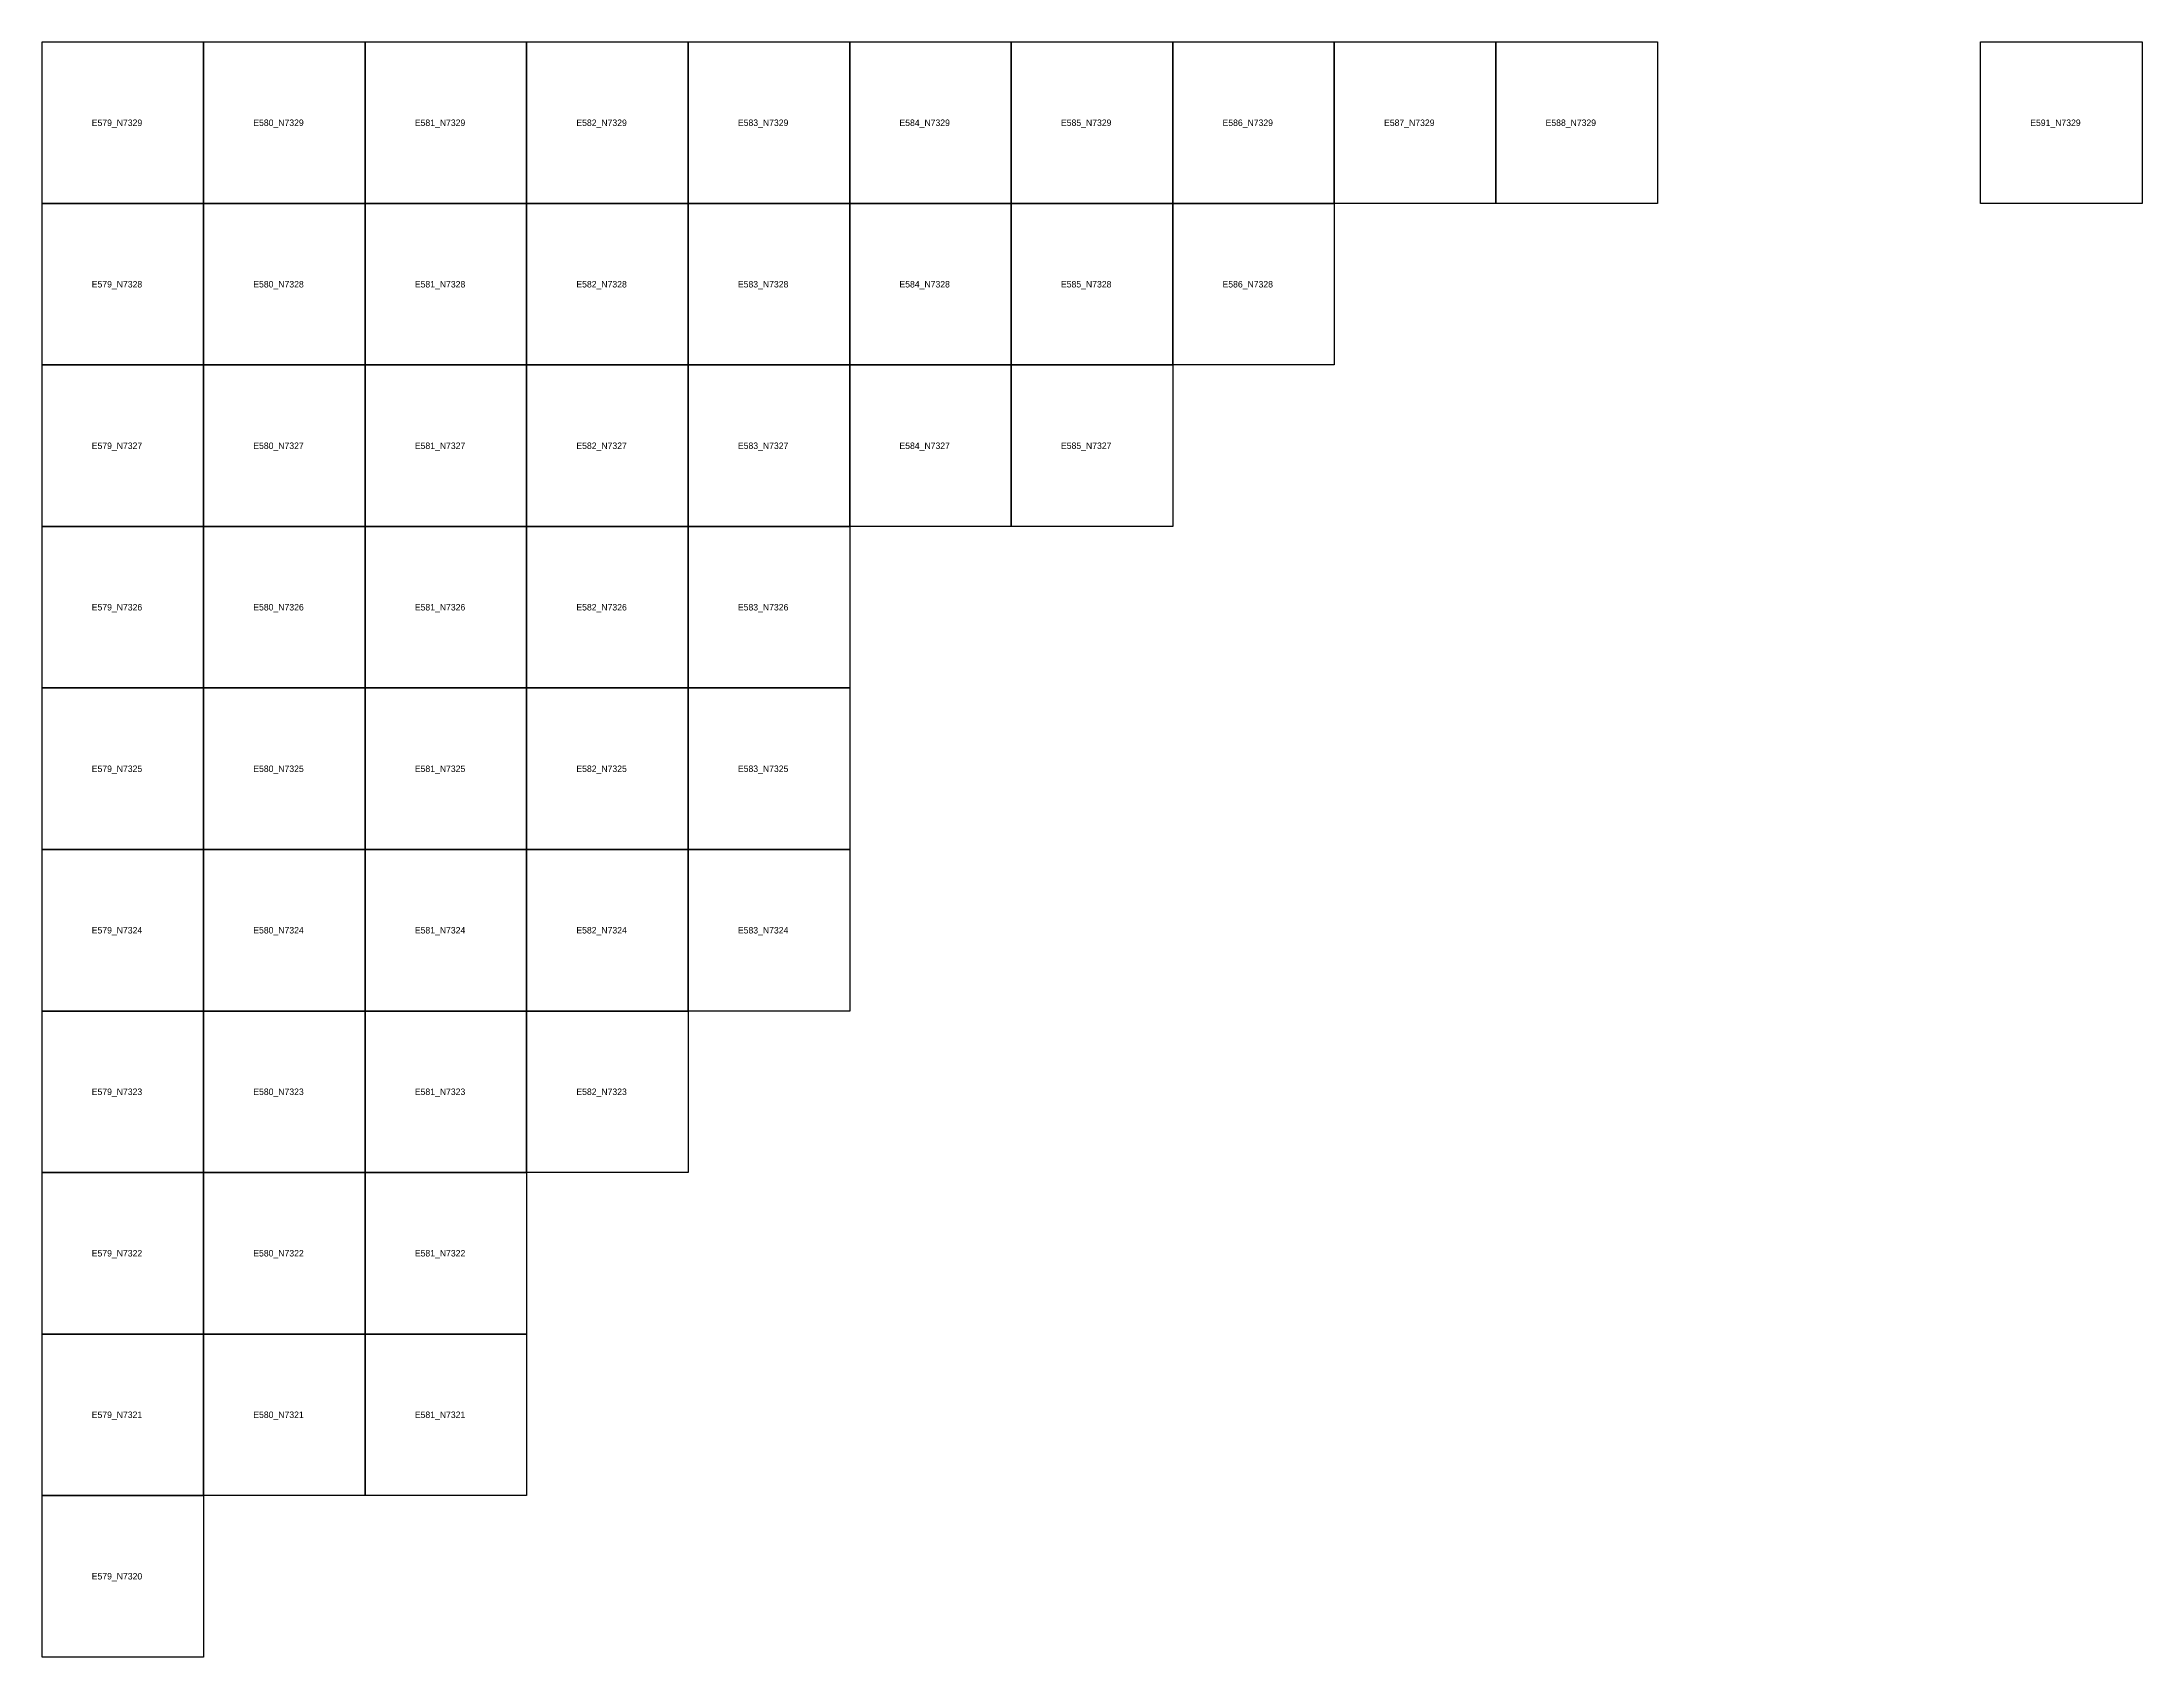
# Model space of a CAD drawing. Extents: x 546000 to 599000, y 7210000 to 7363000.
# Drawn here: x 579000 to 592000, y 7320000 to 7330000 of the extents above; entities that cross this region are included whole.
import ezdxf

# ---------------------------------------------------------------- set-up
doc = ezdxf.new("R2010")
doc.units = 0
doc.layers.add('FEATUREATTRIBS', color=7, linetype='Continuous')

msp = doc.modelspace()

# ---------------------------------------------------------------- texts
at = {"layer": 'FEATUREATTRIBS'}
for s, p in [('E579_N7329', (579308, 7329480)), ('E580_N7329', (580308, 7329480)), ('E581_N7329', (581308, 7329480)), ('E582_N7329', (582308, 7329480)), ('E583_N7329', (583308, 7329480)), ('E584_N7329', (584308, 7329480)), ('E585_N7329', (585308, 7329480)), ('E586_N7329', (586308, 7329480)), ('E587_N7329', (587308, 7329480)), ('E588_N7329', (588308, 7329480)), ('E591_N7329', (591308, 7329480)), ('E579_N7328', (579308, 7328480)), ('E580_N7328', (580308, 7328480)), ('E581_N7328', (581308, 7328480)), ('E582_N7328', (582308, 7328480)), ('E583_N7328', (583308, 7328480)), ('E584_N7328', (584308, 7328480)), ('E585_N7328', (585308, 7328480)), ('E586_N7328', (586308, 7328480)), ('E579_N7327', (579308, 7327480)), ('E580_N7327', (580308, 7327480)), ('E581_N7327', (581308, 7327480)), ('E582_N7327', (582308, 7327480)), ('E583_N7327', (583308, 7327480)), ('E584_N7327', (584308, 7327480)), ('E585_N7327', (585308, 7327480)), ('E579_N7326', (579308, 7326480)), ('E580_N7326', (580308, 7326480)), ('E581_N7326', (581308, 7326480)), ('E582_N7326', (582308, 7326480)), ('E583_N7326', (583308, 7326480)), ('E579_N7325', (579308, 7325480)), ('E580_N7325', (580308, 7325480)), ('E581_N7325', (581308, 7325480)), ('E582_N7325', (582308, 7325480)), ('E583_N7325', (583308, 7325480)), ('E579_N7324', (579308, 7324480)), ('E580_N7324', (580308, 7324480)), ('E581_N7324', (581308, 7324480)), ('E582_N7324', (582308, 7324480)), ('E583_N7324', (583308, 7324480)), ('E579_N7323', (579308, 7323480)), ('E580_N7323', (580308, 7323480)), ('E581_N7323', (581308, 7323480)), ('E582_N7323', (582308, 7323480)), ('E579_N7322', (579308, 7322480)), ('E580_N7322', (580308, 7322480)), ('E581_N7322', (581308, 7322480)), ('E579_N7321', (579308, 7321480)), ('E580_N7321', (580308, 7321480)), ('E581_N7321', (581308, 7321480)), ('E579_N7320', (579308, 7320480))]:
    msp.add_text(s, height=40, dxfattribs=at).set_placement(p)

# ---------------------------------------------------------------- linework, layer by layer
at = {"layer": 'FEATUREATTRIBS'}
for points in [[(579000, 7329000), (579000, 7330000), (580000, 7330000), (580000, 7329000)], [(580000, 7329000), (580000, 7330000), (581000, 7330000), (581000, 7329000)], [(581000, 7329000), (581000, 7330000), (582000, 7330000), (582000, 7329000)], [(582000, 7329000), (582000, 7330000), (583000, 7330000), (583000, 7329000)], [(583000, 7329000), (583000, 7330000), (584000, 7330000), (584000, 7329000)], [(584000, 7329000), (584000, 7330000), (585000, 7330000), (585000, 7329000)], [(585000, 7329000), (585000, 7330000), (586000, 7330000), (586000, 7329000)], [(586000, 7329000), (586000, 7330000), (587000, 7330000), (587000, 7329000)], [(587000, 7329000), (587000, 7330000), (588000, 7330000), (588000, 7329000)], [(588000, 7329000), (588000, 7330000), (589000, 7330000), (589000, 7329000)], [(591000, 7329000), (591000, 7330000), (592000, 7330000), (592000, 7329000)], [(579000, 7328000), (579000, 7329000), (580000, 7329000), (580000, 7328000)], [(580000, 7328000), (580000, 7329000), (581000, 7329000), (581000, 7328000)], [(581000, 7328000), (581000, 7329000), (582000, 7329000), (582000, 7328000)], [(582000, 7328000), (582000, 7329000), (583000, 7329000), (583000, 7328000)], [(583000, 7328000), (583000, 7329000), (584000, 7329000), (584000, 7328000)], [(584000, 7328000), (584000, 7329000), (585000, 7329000), (585000, 7328000)], [(585000, 7328000), (585000, 7329000), (586000, 7329000), (586000, 7328000)], [(586000, 7328000), (586000, 7329000), (587000, 7329000), (587000, 7328000)], [(579000, 7327000), (579000, 7328000), (580000, 7328000), (580000, 7327000)], [(580000, 7327000), (580000, 7328000), (581000, 7328000), (581000, 7327000)], [(581000, 7327000), (581000, 7328000), (582000, 7328000), (582000, 7327000)], [(582000, 7327000), (582000, 7328000), (583000, 7328000), (583000, 7327000)], [(583000, 7327000), (583000, 7328000), (584000, 7328000), (584000, 7327000)], [(584000, 7327000), (584000, 7328000), (585000, 7328000), (585000, 7327000)], [(585000, 7327000), (585000, 7328000), (586000, 7328000), (586000, 7327000)], [(579000, 7326000), (579000, 7327000), (580000, 7327000), (580000, 7326000)], [(580000, 7326000), (580000, 7327000), (581000, 7327000), (581000, 7326000)], [(581000, 7326000), (581000, 7327000), (582000, 7327000), (582000, 7326000)], [(582000, 7326000), (582000, 7327000), (583000, 7327000), (583000, 7326000)], [(583000, 7326000), (583000, 7327000), (584000, 7327000), (584000, 7326000)], [(579000, 7325000), (579000, 7326000), (580000, 7326000), (580000, 7325000)], [(580000, 7325000), (580000, 7326000), (581000, 7326000), (581000, 7325000)], [(581000, 7325000), (581000, 7326000), (582000, 7326000), (582000, 7325000)], [(582000, 7325000), (582000, 7326000), (583000, 7326000), (583000, 7325000)], [(583000, 7325000), (583000, 7326000), (584000, 7326000), (584000, 7325000)], [(579000, 7324000), (579000, 7325000), (580000, 7325000), (580000, 7324000)], [(580000, 7324000), (580000, 7325000), (581000, 7325000), (581000, 7324000)], [(581000, 7324000), (581000, 7325000), (582000, 7325000), (582000, 7324000)], [(582000, 7324000), (582000, 7325000), (583000, 7325000), (583000, 7324000)], [(583000, 7324000), (583000, 7325000), (584000, 7325000), (584000, 7324000)], [(579000, 7323000), (579000, 7324000), (580000, 7324000), (580000, 7323000)], [(580000, 7323000), (580000, 7324000), (581000, 7324000), (581000, 7323000)], [(581000, 7323000), (581000, 7324000), (582000, 7324000), (582000, 7323000)], [(582000, 7323000), (582000, 7324000), (583000, 7324000), (583000, 7323000)], [(579000, 7322000), (579000, 7323000), (580000, 7323000), (580000, 7322000)], [(580000, 7322000), (580000, 7323000), (581000, 7323000), (581000, 7322000)], [(581000, 7322000), (581000, 7323000), (582000, 7323000), (582000, 7322000)], [(579000, 7321000), (579000, 7322000), (580000, 7322000), (580000, 7321000)], [(580000, 7321000), (580000, 7322000), (581000, 7322000), (581000, 7321000)], [(581000, 7321000), (581000, 7322000), (582000, 7322000), (582000, 7321000)], [(579000, 7320000), (579000, 7321000), (580000, 7321000), (580000, 7320000)]]:
    msp.add_lwpolyline(points, close=True, dxfattribs=at)

msp.set_redraw_order([(e.dxf.handle, doc.entitydb.next_handle()) for e in msp.query("TEXT MTEXT ATTDEF DIMENSION ARC_DIMENSION")])  # texts and dimensions are drawn at this point

doc.saveas('drawing.dxf')
